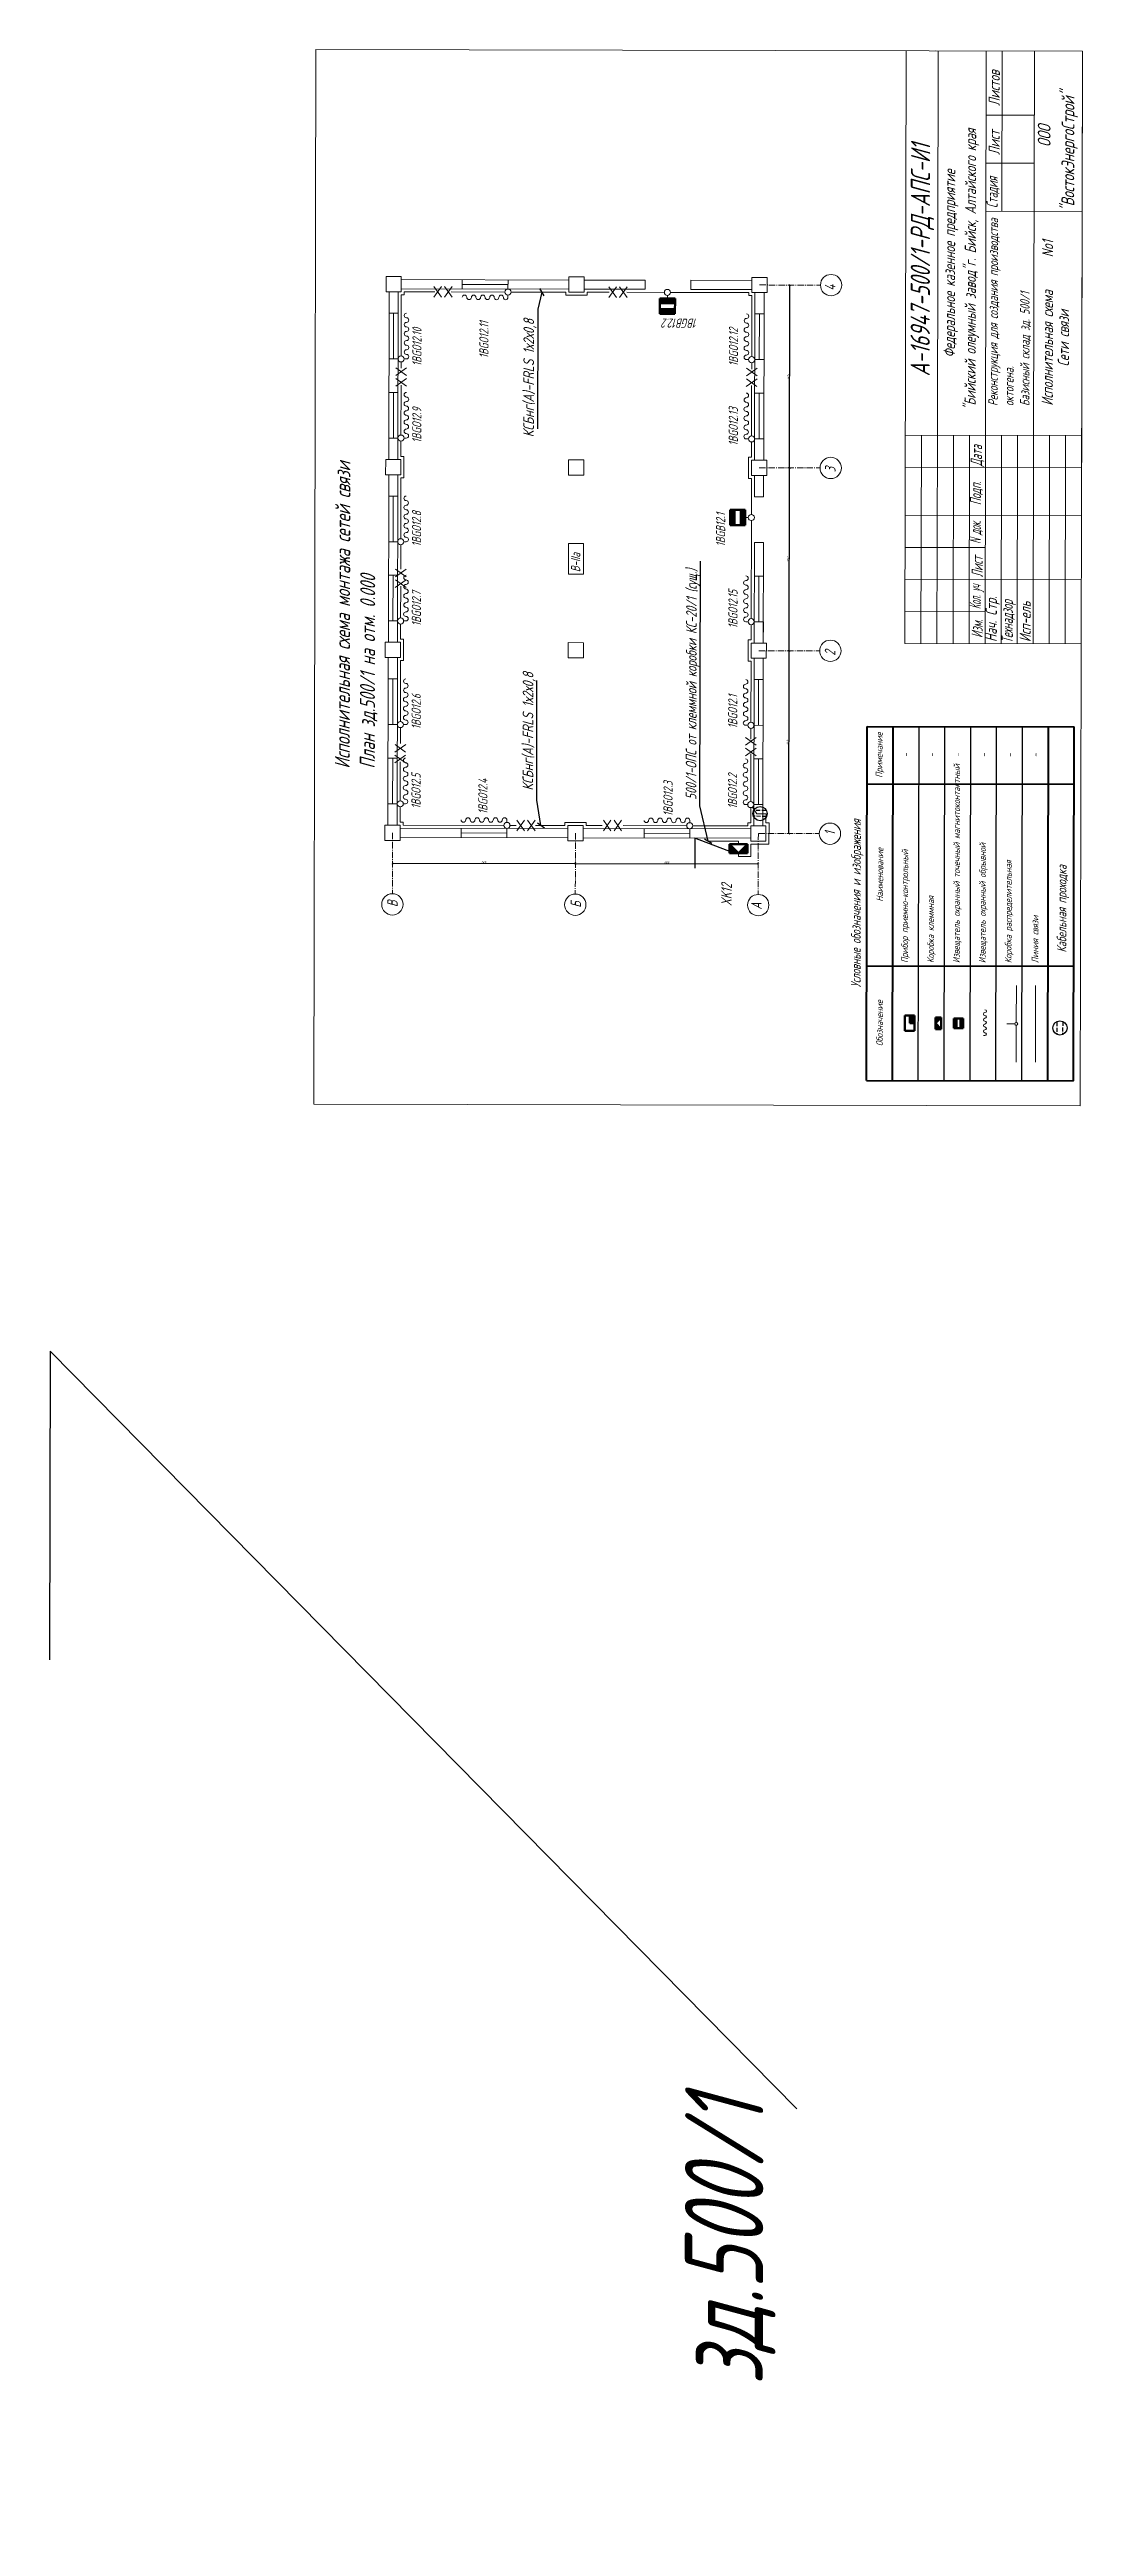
# Model space of a CAD drawing. Header units: millimetres. Extents: x 11147 to 17246, y -744 to 6547.
# Drawn here: x 15926 to 17231, y -708 to 2423 of the extents above; entities that cross this region are included whole.
import ezdxf
from ezdxf import colors
from ezdxf.entities.mleader import LeaderData, LeaderLine
from ezdxf.math import Vec2, Vec3

# ---------------------------------------------------------------- set-up
doc = ezdxf.new("R2010")
doc.units = ezdxf.units.MM
doc.linetypes.add('gost5', pattern=[7, 5, -2, 0])
doc.linetypes.add('gost6', pattern=[12, 8, -1.5, 1, -1.5])
doc.layers.get('Defpoints').update_dxf_attribs({"color": 33})
for name, color, linetype, lineweight in [('Датчики (Вновь)', 2, 'Continuous', 50), ('ИИ_ОФОРМЛЕНИЕ_025', 7, 'Continuous', 25), ('КаБель силовой (Вновь)', 1, 'Continuous', 60), ('Линия выноска', 137, 'Continuous', 20), ('Линия связи (Вновь)', 3, 'Continuous', 60), ('Осевая', 4, 'gost6', 25), ('ППК и др. приБоры', 171, 'Continuous', 50), ('Размерная', 4, 'Continuous', 25), ('Рамка толстая', 7, 'Continuous', 60), ('Рамка тонкая', 5, 'Continuous', 25), ('Связь', 84, 'Continuous', 50), ('Строительный', 251, 'Continuous', 13), ('ТаБлица', 253, 'Continuous', 25), ('текст', 7, 'Continuous', 25), ('Щиты пульты (Вновь)', 5, 'Continuous', 50), ('Эл. аппараты (Вновь)', 93, 'Continuous', 50)]:
    doc.layers.add(name, color=color, linetype=linetype, lineweight=lineweight)
doc.styles.add('Simplex', font='simplex.shx', dxfattribs={"width": 0.7, "oblique": 15})
doc.styles.get("Standard").update_dxf_attribs({"font": 'arial.ttf'})
doc.dimstyles.new('ISO-25', dxfattribs={"dimtxt": 2.5, "dimasz": 2.5, "dimexe": 1.25, "dimexo": 0.625, "dimtad": 1, "dimtxsty": 'Standard', "dimcen": 2.5, "dimadec": 0, "dimazin": 0, "dimtfac": 1, "dimtmove": 0, "dimatfit": 3, "dimfxl": 1, "dimarcsym": 0})

msp = doc.modelspace()

# ---------------------------------------------------------------- texts
at = {"color": 18, "lineweight": 20, "true_color": 0x000000, "style": 'Simplex', "oblique": 15}
for s, height, width, p in [('Листов', 14.175, 0.7, (17126.57059, 2351.73509)), ('"ВостокЭнергоСтрой"', 16.2, 0.7, (17220.64835, 2218.25339)), ('"Бийский олеумный завод"г. Бийск, Алтайского края', 14.175, 0.7, (17096.07041, 1967.28572)), ('Лист', 14.175, 0.7, (17126.44187, 2289.88749)), ('ООО', 16.2, 0.7, (17190.73264, 2299.96957)), ('А-16947-500/1-РД-АПС-И1', 24.3, 0.7, (17038.06103, 2010.03149)), ('Федеральное казенное предприятие', 14.175, 0.7, (17069.88381, 2033.81142)), ('Стадия', 14.175, 0.6, (17123.93975, 2222.80058)), ('No1', 14.175, 0.7, (17194.04134, 2160.57537)), ('Исполнительная схема ', 14.175, 0.7, (17193.65094, 1972.99327)), ('Сети связи', 14.175, 0.7, (17213.96238, 2022.5712)), ('Дата', 14.175, 0.6, (17104.02293, 1896.41522)), ('Подп.', 14.175, 0.6, (17102.90803, 1847.21383)), ('док.', 14.175, 0.5, (17102.82952, 1809.48781)), ('N', 14.175, 0.5, (17102.80605, 1798.21378)), ('Лист', 14.175, 0.6, (17105.08073, 1756.01141)), ('Кол. уч', 14.175, 0.4, (17102.63432, 1715.69598)), ('Нач. Стр.', 14.175, 0.7, (17122.79812, 1674.25999)), ('Технадзор', 14.175, 0.6, (17143.04527, 1672.86785)), ('Исп-ель', 14.175, 0.7, (17165.66053, 1674.17078)), ('Изм.', 14.175, 0.6, (17104.92115, 1679.33677))]:
    msp.add_text(s, height=height, rotation=89.88075628, dxfattribs=dict(at, width=width)).set_placement(p)
at = {"layer": 'ИИ_ОФОРМЛЕНИЕ_025', "lineweight": 20, "insert": (17111.99203, 1972.5649), "char_height": 12, "attachment_point": 1, "rotation": 89.88075628}
msp.add_mtext_dynamic_manual_height_columns('{\\Fsimplex|c204;\\Q15;\\W0.7;\\C256;\\c0;Реконструкция для создания производства октогена. \\PБазисный склад зд. 500/1}', width=276.2589272, gutter_width=12.5, heights=[0], dxfattribs=at)
at = {"layer": 'ТаБлица', "color": 2, "lineweight": 20, "char_height": 12.1, "width": 447.4224887, "attachment_point": 5, "rotation": 89.88075628, "style": 'Simplex'}
for s, insert in [('{\\C256;\\c0;Условные обозначения и изображения}', (16946.47275, 1343.96106)), ('{\\C256;\\c0;Кабельная проходка}', (17206.38579, 1337.03858))]:
    msp.add_mtext(s, dxfattribs=dict(at, insert=insert))
at = {"layer": 'текст', "lineweight": 20, "attachment_point": 1, "style": 'Simplex'}
for s, width, insert, char_height, rotation in [('\\pi-0.40314;4', 6.0958109, (16905.56876, 2118.85696), 13.481545, 89.88075628), ('\\pi-27.642;1BGO12.10', 5, (16384.32634, 2050.66656), 11.55561, 89.88075628), ('\\pi-26.396;1BGO12.11', 5, (16468.93803, 2059.28916), 11.55561, 89.88075628), ('\\pi-24.368;1BGB12.2', 5, (16720.17061, 2071.50009), 11.55561, 179.88075628), ('\\pi-27.642;1BGO12.12', 5, (16784.29121, 2050.55261), 11.55561, 89.88075628), ('\\pi-27.937;1BGO12.13', 5, (16784.08278, 1950.4042), 11.55561, 89.88075628), ('\\pi-24.442;1BGO12.9', 5, (16384.11792, 1950.51816), 11.55561, 89.88075628), ('\\pi-1.3352;3', 6.0958109, (16905.53077, 1889.9388), 13.481545, 89.88075628), ('\\pi-24.635;1BGO12.8', 5, (16383.84536, 1819.55486), 11.55561, 89.88075628), ('\\pi-23.122;1BGB12.1', 5, (16768.01319, 1818.05064), 11.55561, 89.88075628), ('\\pi-10.477;B-IIa', 10, (16584.80499, 1773.12882), 11.55561, 89.88075628), ('\\pi-25.048;1BGO12.7', 5, (16383.63693, 1719.40646), 11.55561, 89.88075628), ('\\pi-27.745;1BGO12.15', 5, (16783.6018, 1719.2925), 11.55561, 89.88075628), ('\\pi-1.3352;2', 6.0958109, (16905.36838, 1658.33849), 13.481545, 89.88075628), ('\\pi-24.442;1BGO12.6', 5, (16383.36437, 1588.44316), 11.55561, 89.88075628), ('\\pi-23.315;1BGO12.1', 5, (16783.32923, 1588.32921), 11.55561, 89.88075628), ('\\pi-24.663;1BGO12.5', 5, (16383.15594, 1488.29476), 11.55561, 89.88075628), ('\\pi-24.561;1BGO12.2', 5, (16783.12081, 1488.1808), 11.55561, 89.88075628), ('\\pi-24.278;1BGO12.4', 5, (16467.64406, 1481.07174), 11.55561, 89.88075628), ('\\pi-24.856;1BGO12.3', 5, (16701.56766, 1478.99885), 11.55561, 89.88075628), ('\\pi1.2417;1', 6.0958109, (16905.16891, 1428.62092), 13.481545, 89.88075628), ('\\pi-1.4979;В', 6.0958109, (16352.52001, 1340.81591), 13.3, 89.88075628), ('\\pi-1.1723;Б', 6.0958109, (16584.21978, 1339.59258), 13.3, 89.88075628), ('\\pi-0.72043;А', 6.0958109, (16812.28869, 1336.83801), 13.3, 89.88075628)]:
    msp.add_mtext_dynamic_manual_height_columns(s, width=width, gutter_width=12.5, heights=[0], dxfattribs=dict(at, insert=insert, char_height=char_height, rotation=rotation))
at = {"layer": 'текст', "lineweight": 20, "ltscale": 100, "insert": (16286.23737, 1514.3412), "char_height": 19, "width": 935.104, "attachment_point": 1, "rotation": 89.88075628, "style": 'Simplex'}
msp.add_mtext('Исполнительная схема монтажа сетей связи\\PПлан зд.500/1 на отм. 0.000', dxfattribs=at)

# ---------------------------------------------------------------- blocks, each defined once
blk = doc.blocks.new('_None')
blk = doc.blocks.new('_ArchTick')
at = {"color": 0, "linetype": 'ByBlock', "const_width": 0.15}
blk.add_lwpolyline([(-0.5, -0.5), (0.5, 0.5)], dxfattribs=at)
blk = doc.blocks.new('*D138')
at = {"layer": 'Defpoints', "color": 0, "lineweight": 80, "transparency": 16777216}
for p in [(16860.5, 1663.2), (16860.5, 1663.2), (16860, 1432.1)]:
    blk.add_point(p, dxfattribs=at)
at = {"layer": 'Размерная', "color": 0, "lineweight": -2, "transparency": 16777216}
for p, q in [((16859.9, 1663.2), (16859.2, 1663.3)), ((16860, 1432.1), (16860.5, 1663.2)), ((16860.6, 1432.1), (16861.2, 1432.1))]:
    blk.add_line(p, q, dxfattribs=at)
at = {"layer": 'Размерная', "color": 0, "lineweight": -2, "transparency": 16777216, "xscale": 2.5, "yscale": 2.5, "zscale": 2.5}
for p, rotation in [((16860.5, 1663.2), 89.88075628171742), ((16860, 1432.1), 269.8807562817174)]:
    blk.add_blockref('_ArchTick', p, dxfattribs=dict(at, rotation=rotation))
at = {"layer": 'Размерная', "color": 0, "lineweight": 20, "transparency": 16777216, "insert": (16858.4, 1547.7), "char_height": 2.5, "attachment_point": 5, "rotation": 89.8808, "style": 'Simplex'}
blk.add_mtext('6000', dxfattribs=at)
blk = doc.blocks.new('*D134')
at = {"layer": 'Defpoints', "color": 0, "lineweight": 80, "transparency": 16777216}
for p in [(16861, 1894.4), (16861, 1894.4), (16860.5, 1663.2)]:
    blk.add_point(p, dxfattribs=at)
at = {"layer": 'Размерная', "color": 0, "lineweight": -2, "transparency": 16777216}
for p, q in [((16860.3, 1894.4), (16859.7, 1894.4)), ((16860.5, 1663.2), (16861, 1894.4)), ((16861.1, 1663.2), (16861.7, 1663.2))]:
    blk.add_line(p, q, dxfattribs=at)
at = {"layer": 'Размерная', "color": 0, "lineweight": -2, "transparency": 16777216, "xscale": 2.5, "yscale": 2.5, "zscale": 2.5}
for p, rotation in [((16861, 1894.4), 89.88075628171742), ((16860.5, 1663.2), 269.8807562817174)]:
    blk.add_blockref('_ArchTick', p, dxfattribs=dict(at, rotation=rotation))
at = {"layer": 'Размерная', "color": 0, "lineweight": 20, "transparency": 16777216, "insert": (16858.8, 1778.8), "char_height": 2.5, "attachment_point": 5, "rotation": 89.8808, "style": 'Simplex'}
blk.add_mtext('6000', dxfattribs=at)
blk = doc.blocks.new('*D135')
at = {"layer": 'Defpoints', "color": 0, "lineweight": 80, "transparency": 16777216}
for p in [(16861.4, 2125.5), (16861.4, 2125.5), (16861, 1894.4)]:
    blk.add_point(p, dxfattribs=at)
at = {"layer": 'Размерная', "color": 0, "lineweight": -2, "transparency": 16777216}
for p, q in [((16860.8, 2125.5), (16860.2, 2125.5)), ((16861, 1894.4), (16861.4, 2125.5)), ((16861.6, 1894.4), (16862.2, 1894.4))]:
    blk.add_line(p, q, dxfattribs=at)
at = {"layer": 'Размерная', "color": 0, "lineweight": -2, "transparency": 16777216, "xscale": 2.5, "yscale": 2.5, "zscale": 2.5}
for p, rotation in [((16861.4, 2125.5), 89.88075628171742), ((16861, 1894.4), 269.8807562817174)]:
    blk.add_blockref('_ArchTick', p, dxfattribs=dict(at, rotation=rotation))
at = {"layer": 'Размерная', "color": 0, "lineweight": 20, "transparency": 16777216, "insert": (16859.3, 2009.9), "char_height": 2.5, "attachment_point": 5, "rotation": 89.8808, "style": 'Simplex'}
blk.add_mtext('6000', dxfattribs=at)
blk = doc.blocks.new('*D136')
at = {"layer": 'Defpoints', "color": 0, "lineweight": 80, "transparency": 16777216}
for p in [(16590.3, 1394.2), (16821.4, 1393.7), (16821.4, 1393.7)]:
    blk.add_point(p, dxfattribs=at)
at = {"layer": 'Размерная', "color": 0, "lineweight": -2, "transparency": 16777216}
for p, q in [((16590.3, 1394.2), (16821.4, 1393.7)), ((16590.3, 1393.6), (16590.3, 1392.9)), ((16821.4, 1394.3), (16821.4, 1394.9))]:
    blk.add_line(p, q, dxfattribs=at)
at = {"layer": 'Размерная', "color": 0, "lineweight": -2, "transparency": 16777216, "xscale": 2.5, "yscale": 2.5, "zscale": 2.5}
for p, rotation in [((16590.3, 1394.2), 179.8807562817177), ((16821.4, 1393.7), 359.8807562817177)]:
    blk.add_blockref('_ArchTick', p, dxfattribs=dict(at, rotation=rotation))
at = {"layer": 'Размерная', "color": 0, "lineweight": 20, "transparency": 16777216, "insert": (16705.8, 1395.8), "char_height": 2.5, "attachment_point": 5, "rotation": 359.8808, "style": 'Simplex'}
blk.add_mtext('6000', dxfattribs=at)
blk = doc.blocks.new('*D137')
at = {"layer": 'Defpoints', "color": 0, "lineweight": 80, "transparency": 16777216}
for p in [(16359.2, 1394.7), (16590.3, 1394.2), (16590.3, 1394.2)]:
    blk.add_point(p, dxfattribs=at)
at = {"layer": 'Размерная', "color": 0, "lineweight": -2, "transparency": 16777216}
for p, q in [((16359.2, 1394.7), (16590.3, 1394.2)), ((16359.2, 1394), (16359.2, 1393.4)), ((16590.3, 1394.8), (16590.3, 1395.4))]:
    blk.add_line(p, q, dxfattribs=at)
at = {"layer": 'Размерная', "color": 0, "lineweight": -2, "transparency": 16777216, "xscale": 2.5, "yscale": 2.5, "zscale": 2.5}
for p, rotation in [((16359.2, 1394.7), 179.8807562817177), ((16590.3, 1394.2), 359.8807562817177)]:
    blk.add_blockref('_ArchTick', p, dxfattribs=dict(at, rotation=rotation))
at = {"layer": 'Размерная', "color": 0, "lineweight": 20, "transparency": 16777216, "insert": (16474.7, 1396.3), "char_height": 2.5, "attachment_point": 5, "rotation": 359.8808, "style": 'Simplex'}
blk.add_mtext('6000', dxfattribs=at)
blk = doc.blocks.new('A$C42F14C84')
at = {"layer": 'Датчики (Вновь)', "true_color": 0x000000}
h = blk.add_hatch(color=18, dxfattribs=at)
h.paths.add_polyline_path([(5, 3.5), (5, 5), (0, 5), (0, 3.5)])
h.paths.add_polyline_path([(0, 1.5), (0, 0), (5, 0), (5, 1.5)])
at = {"layer": 'Датчики (Вновь)', "color": 18, "true_color": 0x000000}
for p, q in [((0, 5), (0, 0)), ((5, 5), (0, 5)), ((0, 3.5), (5, 3.5)), ((0, 1.5), (5, 1.5)), ((0, 0), (5, 0)), ((5, 0), (5, 5))]:
    blk.add_line(p, q, dxfattribs=at)
blk = doc.blocks.new('_Oblique')
at = {"color": 0, "linetype": 'ByBlock', "lineweight": -2}
blk.add_line((-0.5, -0.5), (0.5, 0.5), dxfattribs=at)
blk = doc.blocks.new('A$C4BB167BF')
at = {"layer": 'Щиты пульты (Вновь)', "true_color": 0xc7c8ca}
h = blk.add_hatch(color=9, dxfattribs=at)
h.paths.add_polyline_path([(0, 3), (0, 0), (3, 3)])
h.paths.add_polyline_path([(6, 3), (3, 3), (6, 0)])
at = {"layer": 'Щиты пульты (Вновь)', "color": 252, "true_color": 0x939598}
for p, q in [((0, 3), (0, 0)), ((6, 3), (0, 3)), ((0, 0), (3, 3)), ((3, 3), (6, 0)), ((6, 0), (6, 3)), ((0, 0), (6, 0))]:
    blk.add_line(p, q, dxfattribs=at)
blk = doc.blocks.new('A$C48594EF7')
at = {"layer": 'Щиты пульты (Вновь)'}
h = blk.add_hatch(color=256, dxfattribs=at)
h.paths.add_polyline_path([(0, 3), (0, 0), (3, 3)])
h.paths.add_polyline_path([(6, 3), (3, 3), (6, 0)])
for p, q in [((0, 3), (0, 0)), ((6, 3), (0, 3)), ((0, 0), (3, 3)), ((3, 3), (6, 0)), ((6, 0), (6, 3)), ((0, 0), (6, 0))]:
    blk.add_line(p, q, dxfattribs=at)
blk = doc.blocks.new('*T158')
at = {"layer": 'ТаБлица', "color": 0, "linetype": 'ByBlock', "lineweight": 40, "transparency": 16777216}
for p, q in [((0, 0), (0.9, 447.7)), ((0.9, 447.7), (262.6, 447.2)), ((32.7, -0.1), (33.6, 447.6)), ((229, -0.5), (229.9, 447.2)), ((261.7, -0.5), (262.6, 447.2)), ((0.8, 375.1), (262.5, 374.6)), ((0.3, 145.2), (262, 144.7)), ((0, 0), (261.7, -0.5))]:
    blk.add_line(p, q, dxfattribs=at)
at = {"layer": 'ТаБлица', "color": 5, "linetype": 'ByBlock', "lineweight": 25, "transparency": 16777216}
for p, q in [((65.4, -0.1), (66.4, 447.6)), ((98.1, -0.2), (99.1, 447.5)), ((130.9, -0.3), (131.8, 447.4)), ((163.6, -0.3), (164.5, 447.4)), ((196.3, -0.4), (197.2, 447.3))]:
    blk.add_line(p, q, dxfattribs=at)
at = {"layer": 'ТаБлица', "color": 2, "lineweight": 20, "transparency": 16777216, "char_height": 8.47, "rotation": 89.8808, "style": 'Simplex'}
for s, insert, width, attachment_point in [('{\\C256;\\c0;Примечание}', (17.2, 411.4), 72.6, 5), ('-', (49.9, 411.3), 65.34, 5), ('-', (82.6, 411.2), 65.34, 5), ('-', (115.4, 411.2), 65.34, 5), ('-', (148.1, 411.1), 65.34, 5), ('-', (180.8, 411), 65.34, 5), ('-', (213.5, 411), 65.34, 5), ('{\\C256;\\c0;Извещатель охранный точечный магнитоконтактный }', (114.8, 148.6), 222.64, 4), ('{\\C256;\\c0;Наименование}', (16.9, 260.1), 229.9, 5), ('{\\C256;\\c0;Прибор приемно-контрольный}', (49.4, 148.7), 222.64, 4), ('{\\C256;\\c0;Извещатель охранный обрывной}', (147.5, 148.5), 222.64, 4), ('{\\C256;\\c0;Коробка распределительная}', (180.2, 148.5), 222.64, 4), ('{\\C256;\\c0;Коробка клеммная}', (82.1, 148.7), 222.64, 4), ('{\\C256;\\c0;Линия связи}', (213, 148.4), 222.64, 4), ('{\\C256;\\c0;Обозначение}', (16.5, 72.6), 145.2, 5)]:
    blk.add_mtext(s, dxfattribs=dict(at, insert=insert, width=width, attachment_point=attachment_point))
blk = doc.blocks.new('A$C3F1D3E92')
at = {"layer": 'Датчики (Вновь)', "true_color": 0x000000}
h = blk.add_hatch(color=18, dxfattribs=at)
h.paths.add_polyline_path([(5, 3.5), (5, 5), (0, 5), (0, 3.5)])
h.paths.add_polyline_path([(0, 1.5), (0, 0), (5, 0), (5, 1.5)])
at = {"layer": 'Датчики (Вновь)', "color": 18, "true_color": 0x000000}
for p, q in [((0, 5), (0, 0)), ((5, 5), (0, 5)), ((0, 3.5), (5, 3.5)), ((0, 1.5), (5, 1.5)), ((0, 0), (5, 0)), ((5, 0), (5, 5))]:
    blk.add_line(p, q, dxfattribs=at)
blk = doc.blocks.new('A$C3B4B2642')
at = {"layer": 'ППК и др. приБоры'}
blk.add_hatch(color=256, dxfattribs=at).paths.add_polyline_path([(4, 2.5), (4, 0), (8, 0), (8, 2.5)])
for p, q in [((0, 5), (0, 0)), ((8, 5), (0, 5)), ((4, 0), (4, 2.5)), ((4, 2.5), (8, 2.5)), ((8, 0), (8, 5)), ((0, 0), (8, 0))]:
    blk.add_line(p, q, dxfattribs=at)

# ---------------------------------------------------------------- dimensions: what is measured, and where the dimension line sits
at = {"layer": 'Размерная', "lineweight": 20}
for base, p1, p2, angle, picture, middle in [((16861.43701, 2125.47132), (16860.95602, 1894.35962), (16861.43701, 2125.47132), 89.88075628, '*D135', (16859.32152, 2009.91937)), ((16590.28356, 1394.17876), (16359.17186, 1394.65975), (16590.28356, 1394.17876), 179.88075628, '*D137', (16474.73161, 1396.29425)), ((16821.39526, 1393.69777), (16590.28356, 1394.17876), (16821.39526, 1393.69777), 179.88075628, '*D136', (16705.84331, 1395.81326))]:
    dim = msp.add_linear_dim(base=base, p1=p1, p2=p2, angle=angle, text='6000', dimstyle='ISO-25', override={"dimlfac": 100, "dimtxsty": 'Simplex', "dimblk1": 'ArchTick', "dimblk2": 'ArchTick', "dimsah": 1}, dxfattribs=at)
    dim.commit()
    dim.dimension.update_dxf_attribs({"geometry": picture, "text_midpoint": middle})
for base, p1, p2, picture, middle in [((16860.95602, 1894.35962), (16860.47503, 1663.24792), (16860.95602, 1894.35962), '*D134', (16860.71553, 1778.80377)), ((16860.47503, 1663.24792), (16859.99404, 1432.13622), (16860.47503, 1663.24792), '*D138', (16860.23454, 1547.69207))]:
    dim = msp.add_linear_dim(base=base, p1=p1, p2=p2, angle=89.88075628, text='6000', dimstyle='ISO-25', override={"dimlfac": 100, "dimtxsty": 'Simplex', "dimblk1": 'ArchTick', "dimblk2": 'ArchTick', "dimsah": 1}, dxfattribs=at)
    dim.commit()
    dim.dimension.update_dxf_attribs({"geometry": picture, "text_midpoint": middle, "dimtype": 160})

# ---------------------------------------------------------------- linework, layer by layer
at = {"color": 18, "lineweight": 20, "true_color": 0x000000}
for p, q in [((17006.69388, 1672.34162), (17008.25321, 2421.59)), ((17045.37813, 2421.51273), (17231.00273, 2421.12641)), ((17047.74167, 1935.50676), (17048.75313, 2421.50571)), ((17107.94366, 1672.1309), (17109.503, 2421.37928)), ((17129.33151, 2218.83757), (17129.75295, 2421.33713)), ((17169.2414, 1935.2539), (17170.25286, 2421.25284)), ((17229.70329, 1796.75276), (17231.00273, 2421.12641)), ((17109.33442, 2340.37945), (17170.08429, 2340.25302)), ((17109.20799, 2279.62958), (17169.95785, 2279.50315)), ((17109.08155, 2218.87972), (17230.58129, 2218.62685)), ((17007.24175, 1935.59105), (17229.99127, 1935.12746)), ((17026.94384, 1672.29948), (17027.49171, 1935.54891)), ((17047.19379, 1672.25733), (17047.74167, 1935.50676)), ((17067.44375, 1672.21519), (17067.99162, 1935.46462)), ((17087.6937, 1672.17304), (17088.24158, 1935.42247)), ((17128.19362, 1672.08876), (17128.74149, 1935.33819)), ((17148.44357, 1672.04661), (17148.99145, 1935.29604)), ((17168.69353, 1672.00447), (17169.2414, 1935.2539)), ((17188.94349, 1671.96232), (17189.49136, 1935.21175)), ((17209.19344, 1671.92018), (17209.74132, 1935.16961)), ((17007.15747, 1895.09114), (17229.90698, 1894.62755)), ((17007.03103, 1834.34127), (17229.78055, 1833.87768)), ((17006.94675, 1793.84136), (17108.19653, 1793.63064)), ((17006.86246, 1753.34145), (17229.61197, 1752.87786)), ((17006.77817, 1712.84153), (17108.02795, 1712.63081)), ((17006.69388, 1672.34162), (17229.4434, 1671.87803))]:
    msp.add_line(p, q, dxfattribs=at)
at = {"color": 1, "linetype": 'gost5', "lineweight": 30}
for p, q in [((16831.25848, 1453.84391), (16815.81122, 1454.00051)), ((16830.90058, 1461.43609), (16816.69854, 1461.34119)), ((17198.47869, 1193.74284), (17198.57358, 1179.5408)), ((17206.07087, 1194.10074), (17205.91426, 1178.65348))]:
    msp.add_line(p, q, dxfattribs=at)
at = {"color": 5, "lineweight": 30}
for centre in [(16823.66659, 1457.34431), (17202.57047, 1186.50885)]:
    msp.add_circle(centre, 8.97299, dxfattribs=at)
at = {"layer": 'КаБель силовой (Вновь)', "lineweight": 20}
for p, q in [((16505.10574, 2109.84243), (16505.11175, 2112.73133)), ((16376.869, 2032.10878), (16373.98011, 2032.1148)), ((16806.35158, 2031.21495), (16809.24047, 2031.20893)), ((16376.66057, 1931.96038), (16373.77168, 1931.96639)), ((16806.14315, 1931.06654), (16809.03205, 1931.06053)), ((16376.38801, 1800.99708), (16373.49912, 1801.0031)), ((16376.17959, 1700.84868), (16373.29069, 1700.85469)), ((16805.66216, 1699.95484), (16808.55106, 1699.94883)), ((16375.90702, 1569.88538), (16373.01813, 1569.8914)), ((16805.3896, 1568.99155), (16808.2785, 1568.98553)), ((16375.6986, 1469.73698), (16372.8097, 1469.74299)), ((16503.73091, 1449.24816), (16503.7249, 1446.35926)), ((16734.84261, 1448.76717), (16734.8366, 1445.87827)), ((16805.18117, 1468.84314), (16808.07007, 1468.83713)), ((17107.79136, 1176.87366), (17105.97636, 1176.87744))]:
    msp.add_line(p, q, dxfattribs=at)
for centre, radius, start, end in [((16450.21671, 2109.95667), 2.8889, 359.88075628, 179.88075628), ((16455.9945, 2109.94464), 2.8889, 179.88075628, 359.88075628), ((16461.77229, 2109.93262), 2.8889, 359.88075628, 179.88075628), ((16467.55009, 2109.92059), 2.8889, 179.88075628, 359.88075628), ((16473.32788, 2109.90857), 2.8889, 359.88075628, 179.88075628), ((16479.10567, 2109.89655), 2.8889, 179.88075628, 359.88075628), ((16484.88346, 2109.88452), 2.8889, 359.88075628, 179.88075628), ((16490.66126, 2109.8725), 2.8889, 179.88075628, 359.88075628), ((16496.43905, 2109.86047), 2.8889, 359.88075628, 179.88075628), ((16502.21684, 2109.84845), 2.8889, 179.88075628, 359.88075628), ((16376.93514, 2063.88664), 2.8889, 89.88075628, 269.88075628), ((16376.95919, 2075.44223), 2.8889, 89.88075628, 269.88075628), ((16376.98324, 2086.99781), 2.8889, 89.88075628, 269.88075628), ((16376.94716, 2069.66444), 2.8889, 269.88075628, 89.88075628), ((16376.97121, 2081.22002), 2.8889, 269.88075628, 89.88075628), ((16806.42974, 2068.7706), 2.8889, 89.88075628, 269.88075628), ((16806.45379, 2080.32618), 2.8889, 89.88075628, 269.88075628), ((16806.44176, 2074.54839), 2.8889, 269.88075628, 89.88075628), ((16806.46581, 2086.10397), 2.8889, 269.88075628, 89.88075628), ((16376.88704, 2040.77547), 2.8889, 89.88075628, 269.88075628), ((16376.91109, 2052.33106), 2.8889, 89.88075628, 269.88075628), ((16376.87502, 2034.99768), 2.8889, 269.88075628, 89.88075628), ((16376.89906, 2046.55327), 2.8889, 269.88075628, 89.88075628), ((16376.92311, 2058.10885), 2.8889, 269.88075628, 89.88075628), ((16806.35759, 2034.10384), 2.8889, 89.88075628, 269.88075628), ((16806.38164, 2045.65943), 2.8889, 89.88075628, 269.88075628), ((16806.40569, 2057.21501), 2.8889, 89.88075628, 269.88075628), ((16806.36962, 2039.88163), 2.8889, 269.88075628, 89.88075628), ((16806.39366, 2051.43722), 2.8889, 269.88075628, 89.88075628), ((16806.41771, 2062.9928), 2.8889, 269.88075628, 89.88075628), ((16376.75076, 1975.29382), 2.8889, 89.88075628, 269.88075628), ((16376.77481, 1986.84941), 2.8889, 89.88075628, 269.88075628), ((16376.73874, 1969.51603), 2.8889, 269.88075628, 89.88075628), ((16376.76278, 1981.07162), 2.8889, 269.88075628, 89.88075628), ((16806.24536, 1980.17778), 2.8889, 89.88075628, 269.88075628), ((16806.23333, 1974.39999), 2.8889, 269.88075628, 89.88075628), ((16806.25738, 1985.95557), 2.8889, 269.88075628, 89.88075628), ((16376.67861, 1940.62707), 2.8889, 89.88075628, 269.88075628), ((16376.70266, 1952.18265), 2.8889, 89.88075628, 269.88075628), ((16376.72671, 1963.73824), 2.8889, 89.88075628, 269.88075628), ((16376.69064, 1946.40486), 2.8889, 269.88075628, 89.88075628), ((16376.71469, 1957.96045), 2.8889, 269.88075628, 89.88075628), ((16806.17321, 1945.51102), 2.8889, 89.88075628, 269.88075628), ((16806.19726, 1957.06661), 2.8889, 89.88075628, 269.88075628), ((16806.22131, 1968.62219), 2.8889, 89.88075628, 269.88075628), ((16806.16119, 1939.73323), 2.8889, 269.88075628, 89.88075628), ((16806.18524, 1951.28882), 2.8889, 269.88075628, 89.88075628), ((16806.20929, 1962.8444), 2.8889, 269.88075628, 89.88075628), ((16376.66659, 1934.84928), 2.8889, 269.88075628, 89.88075628), ((16806.14916, 1933.95544), 2.8889, 89.88075628, 269.88075628), ((16376.4782, 1844.33053), 2.8889, 89.88075628, 269.88075628), ((16376.50225, 1855.88611), 2.8889, 89.88075628, 269.88075628), ((16376.49022, 1850.10832), 2.8889, 269.88075628, 89.88075628), ((16376.4301, 1821.21936), 2.8889, 89.88075628, 269.88075628), ((16376.45415, 1832.77494), 2.8889, 89.88075628, 269.88075628), ((16376.41808, 1815.44157), 2.8889, 269.88075628, 89.88075628), ((16376.44213, 1826.99715), 2.8889, 269.88075628, 89.88075628), ((16376.46617, 1838.55274), 2.8889, 269.88075628, 89.88075628), ((16376.40605, 1809.66377), 2.8889, 89.88075628, 269.88075628), ((16376.39403, 1803.88598), 2.8889, 269.88075628, 89.88075628), ((16376.29382, 1755.73771), 2.8889, 89.88075628, 269.88075628), ((16805.77639, 1754.84387), 2.8889, 269.88075628, 89.88075628), ((16376.22167, 1721.07095), 2.8889, 89.88075628, 269.88075628), ((16376.24572, 1732.62654), 2.8889, 89.88075628, 269.88075628), ((16376.26977, 1744.18212), 2.8889, 89.88075628, 269.88075628), ((16376.2337, 1726.84875), 2.8889, 269.88075628, 89.88075628), ((16376.25775, 1738.40433), 2.8889, 269.88075628, 89.88075628), ((16376.2818, 1749.95992), 2.8889, 269.88075628, 89.88075628), ((16805.71627, 1725.95491), 2.8889, 89.88075628, 269.88075628), ((16805.74032, 1737.51049), 2.8889, 89.88075628, 269.88075628), ((16805.76437, 1749.06608), 2.8889, 89.88075628, 269.88075628), ((16805.70425, 1720.17712), 2.8889, 269.88075628, 89.88075628), ((16805.7283, 1731.7327), 2.8889, 269.88075628, 89.88075628), ((16805.75235, 1743.28829), 2.8889, 269.88075628, 89.88075628), ((16376.19762, 1709.51537), 2.8889, 89.88075628, 269.88075628), ((16376.1856, 1703.73758), 2.8889, 269.88075628, 89.88075628), ((16376.20965, 1715.29316), 2.8889, 269.88075628, 89.88075628), ((16805.66817, 1702.84374), 2.8889, 89.88075628, 269.88075628), ((16805.69222, 1714.39932), 2.8889, 89.88075628, 269.88075628), ((16805.6802, 1708.62153), 2.8889, 269.88075628, 89.88075628), ((16375.97316, 1601.66324), 2.8889, 89.88075628, 269.88075628), ((16375.99721, 1613.21883), 2.8889, 89.88075628, 269.88075628), ((16376.02126, 1624.77441), 2.8889, 89.88075628, 269.88075628), ((16375.96114, 1595.88545), 2.8889, 269.88075628, 89.88075628), ((16375.98519, 1607.44104), 2.8889, 269.88075628, 89.88075628), ((16376.00923, 1618.99662), 2.8889, 269.88075628, 89.88075628), ((16805.44371, 1594.99161), 2.8889, 89.88075628, 269.88075628), ((16805.46776, 1606.5472), 2.8889, 89.88075628, 269.88075628), ((16805.49181, 1618.10278), 2.8889, 89.88075628, 269.88075628), ((16805.45574, 1600.76941), 2.8889, 269.88075628, 89.88075628), ((16805.47978, 1612.32499), 2.8889, 269.88075628, 89.88075628), ((16805.50383, 1623.88058), 2.8889, 269.88075628, 89.88075628), ((16375.92506, 1578.55207), 2.8889, 89.88075628, 269.88075628), ((16375.94911, 1590.10766), 2.8889, 89.88075628, 269.88075628), ((16375.91304, 1572.77428), 2.8889, 269.88075628, 89.88075628), ((16375.93709, 1584.32987), 2.8889, 269.88075628, 89.88075628), ((16805.39561, 1571.88044), 2.8889, 89.88075628, 269.88075628), ((16805.41966, 1583.43603), 2.8889, 89.88075628, 269.88075628), ((16805.40764, 1577.65824), 2.8889, 269.88075628, 89.88075628), ((16805.43169, 1589.21382), 2.8889, 269.88075628, 89.88075628), ((16375.76473, 1501.51484), 2.8889, 89.88075628, 269.88075628), ((16375.78878, 1513.07043), 2.8889, 89.88075628, 269.88075628), ((16375.81283, 1524.62601), 2.8889, 89.88075628, 269.88075628), ((16375.77676, 1507.29263), 2.8889, 269.88075628, 89.88075628), ((16375.80081, 1518.84822), 2.8889, 269.88075628, 89.88075628), ((16805.25933, 1506.39879), 2.8889, 89.88075628, 269.88075628), ((16805.28338, 1517.95438), 2.8889, 89.88075628, 269.88075628), ((16805.24731, 1500.621), 2.8889, 269.88075628, 89.88075628), ((16805.27136, 1512.17659), 2.8889, 269.88075628, 89.88075628), ((16805.29541, 1523.73217), 2.8889, 269.88075628, 89.88075628), ((16375.71663, 1478.40367), 2.8889, 89.88075628, 269.88075628), ((16375.74068, 1489.95926), 2.8889, 89.88075628, 269.88075628), ((16375.70461, 1472.62588), 2.8889, 269.88075628, 89.88075628), ((16375.72866, 1484.18146), 2.8889, 269.88075628, 89.88075628), ((16375.75271, 1495.73705), 2.8889, 269.88075628, 89.88075628), ((16805.18718, 1471.73204), 2.8889, 89.88075628, 269.88075628), ((16805.21123, 1483.28762), 2.8889, 89.88075628, 269.88075628), ((16805.23528, 1494.84321), 2.8889, 89.88075628, 269.88075628), ((16805.19921, 1477.50983), 2.8889, 269.88075628, 89.88075628), ((16805.22326, 1489.06542), 2.8889, 269.88075628, 89.88075628), ((16448.84188, 1449.36239), 2.8889, 179.88075628, 359.88075628), ((16454.61967, 1449.35037), 2.8889, 359.88075628, 179.88075628), ((16460.39747, 1449.33835), 2.8889, 179.88075628, 359.88075628), ((16466.17526, 1449.32632), 2.8889, 359.88075628, 179.88075628), ((16471.95305, 1449.3143), 2.8889, 179.88075628, 359.88075628), ((16477.73084, 1449.30227), 2.8889, 359.88075628, 179.88075628), ((16483.50864, 1449.29025), 2.8889, 179.88075628, 359.88075628), ((16489.28643, 1449.27822), 2.8889, 359.88075628, 179.88075628), ((16495.06422, 1449.2662), 2.8889, 179.88075628, 359.88075628), ((16500.84201, 1449.25417), 2.8889, 359.88075628, 179.88075628), ((16679.95358, 1448.88141), 2.8889, 179.88075628, 359.88075628), ((16685.73137, 1448.86938), 2.8889, 359.88075628, 179.88075628), ((16691.50917, 1448.85736), 2.8889, 179.88075628, 359.88075628), ((16697.28696, 1448.84533), 2.8889, 359.88075628, 179.88075628), ((16703.06475, 1448.83331), 2.8889, 179.88075628, 359.88075628), ((16708.84254, 1448.82128), 2.8889, 359.88075628, 179.88075628), ((16714.62034, 1448.80926), 2.8889, 179.88075628, 359.88075628), ((16720.39813, 1448.79723), 2.8889, 359.88075628, 179.88075628), ((16726.17592, 1448.78521), 2.8889, 179.88075628, 359.88075628), ((16731.95371, 1448.77318), 2.8889, 359.88075628, 179.88075628), ((17107.8178, 1189.57863), 1.815, 89.88075628, 269.88075628), ((17107.83291, 1196.83862), 1.815, 89.88075628, 269.88075628), ((17107.84802, 1204.0986), 1.815, 89.88075628, 269.88075628), ((17107.82536, 1193.20862), 1.815, 269.88075628, 89.88075628), ((17107.84047, 1200.46861), 1.815, 269.88075628, 89.88075628), ((17107.85557, 1207.72859), 1.815, 269.88075628, 89.88075628), ((17107.80269, 1182.31865), 1.815, 89.88075628, 269.88075628), ((17107.79514, 1178.68865), 1.815, 269.88075628, 89.88075628), ((17107.81025, 1185.94864), 1.815, 269.88075628, 89.88075628)]:
    msp.add_arc(centre, radius, start, end, dxfattribs=at)
at = {"layer": 'Линия связи (Вновь)', "lineweight": 20}
for p, q in [((16370.13626, 2035.97467), (16370.29659, 2113.01191)), ((16370.29659, 2113.01191), (16374.14845, 2113.00389)), ((16374.14845, 2113.00389), (16374.15647, 2116.85575)), ((16412.70288, 2116.77553), (16374.15647, 2116.85575)), ((16411.49753, 2110.03725), (16421.15524, 2123.49873)), ((16411.52559, 2123.51877), (16421.12719, 2110.01721)), ((16424.97905, 2110.00919), (16434.63676, 2123.47067)), ((16425.00711, 2123.49071), (16434.6087, 2109.98915)), ((16501.2679, 2116.59121), (16433.43383, 2116.73238)), ((16578.30514, 2116.43088), (16508.97163, 2116.57518)), ((16578.30514, 2116.43088), (16578.29712, 2112.57902)), ((16578.29712, 2112.57902), (16605.26015, 2112.5229)), ((16605.26015, 2112.5229), (16605.26817, 2116.37476)), ((16632.79769, 2116.31747), (16605.26817, 2116.37476)), ((16632.57961, 2109.57714), (16642.23732, 2123.03861)), ((16632.60767, 2123.05865), (16642.20927, 2109.55709)), ((16646.06113, 2109.54908), (16655.71884, 2123.01055)), ((16646.08919, 2123.03059), (16655.69078, 2109.52904)), ((16702.73114, 2116.17192), (16655.24016, 2116.27076)), ((16706.57499, 2112.31205), (16706.56697, 2108.46018)), ((16809.41684, 2115.94989), (16710.43487, 2116.15589)), ((16809.41684, 2115.94989), (16809.40955, 2112.44784)), ((16809.40955, 2112.44784), (16813.26141, 2112.43982)), ((16813.26141, 2112.43982), (16813.10035, 2035.05278)), ((16363.31588, 1997.73119), (16376.81744, 2007.33279)), ((16376.7974, 1997.70313), (16363.33592, 2007.36085)), ((16363.34394, 2011.21271), (16376.8455, 2020.8143)), ((16376.82546, 2011.18465), (16363.36398, 2020.84236)), ((16370.10362, 2020.2919), (16370.12023, 2028.27095)), ((16806.28104, 1997.32391), (16819.7826, 2006.9255)), ((16819.76256, 1997.29585), (16806.30109, 2006.95356)), ((16806.3091, 2010.80542), (16819.81066, 2020.40702)), ((16819.79062, 2010.77736), (16806.32914, 2020.43508)), ((16813.08432, 2027.34905), (16813.0675, 2019.2679)), ((16369.92783, 1935.82627), (16370.05882, 1998.7668)), ((16813.0241, 1998.41361), (16812.89192, 1934.90438)), ((16369.87172, 1908.86324), (16369.9118, 1928.12255)), ((16812.87589, 1927.20065), (16812.83581, 1907.94134)), ((16369.65527, 1804.86297), (16369.8156, 1881.90021)), ((16369.8156, 1881.90021), (16373.66746, 1881.89219)), ((16373.72358, 1908.85522), (16369.87172, 1908.86324)), ((16373.66746, 1881.89219), (16373.72358, 1908.85522)), ((16808.98395, 1907.94936), (16808.92783, 1880.98633)), ((16808.92783, 1880.98633), (16812.77969, 1880.97831)), ((16812.83581, 1907.94134), (16808.98395, 1907.94936)), ((16812.68502, 1835.49011), (16812.77969, 1880.97831)), ((16808.82514, 1831.64627), (16804.97328, 1831.65428)), ((16812.41093, 1703.79268), (16812.66899, 1827.78639)), ((16369.57473, 1766.16477), (16369.63924, 1797.15925)), ((16362.81411, 1756.63352), (16376.31567, 1766.23512)), ((16376.29563, 1756.60547), (16362.83415, 1766.26318)), ((16362.78605, 1743.15201), (16376.28761, 1752.7536)), ((16376.26757, 1743.12395), (16362.80609, 1752.78166)), ((16369.44684, 1704.71457), (16369.53047, 1744.89827)), ((16369.39073, 1677.75154), (16369.43081, 1697.01085)), ((16812.35482, 1676.82964), (16812.3949, 1696.08895)), ((16369.39073, 1677.75154), (16373.24259, 1677.74352)), ((16373.24259, 1677.74352), (16373.18647, 1650.78049)), ((16808.50296, 1676.83766), (16808.44684, 1649.87463)), ((16812.35482, 1676.82964), (16808.50296, 1676.83766)), ((16369.17428, 1573.75128), (16369.33461, 1650.78851)), ((16373.18647, 1650.78049), (16369.33461, 1650.78851)), ((16808.44684, 1649.87463), (16812.2987, 1649.86661)), ((16812.2987, 1649.86661), (16812.13837, 1572.82938)), ((16369.11616, 1545.82485), (16369.15825, 1566.04755)), ((16362.35336, 1535.24669), (16375.85492, 1544.84828)), ((16375.83488, 1535.21863), (16362.3734, 1544.87634)), ((16805.30968, 1530.58915), (16818.81123, 1540.19074)), ((16818.79119, 1530.56109), (16805.32972, 1540.2188)), ((16805.33773, 1544.07066), (16818.83929, 1553.67226)), ((16818.81925, 1544.0426), (16805.35778, 1553.70032)), ((16812.12234, 1565.12566), (16812.09438, 1551.69245)), ((16812.10234, 1555.51366), (16812.12234, 1565.12566)), ((16362.3253, 1521.76517), (16375.82686, 1531.36677)), ((16375.80682, 1521.73711), (16362.34534, 1531.39483)), ((16368.96585, 1473.60287), (16369.06846, 1522.90258)), ((16812.05543, 1532.97624), (16811.92995, 1472.68098)), ((16811.92995, 1472.68098), (16812.04919, 1529.97885)), ((16368.90974, 1446.63984), (16368.94982, 1465.89915)), ((16372.7616, 1446.63182), (16368.90974, 1446.63984)), ((16372.75358, 1442.77996), (16372.7616, 1446.63182)), ((16499.86502, 1442.51542), (16372.75358, 1442.77996)), ((16515.53604, 1442.4828), (16507.56874, 1442.49939)), ((16516.20954, 1435.74062), (16525.86725, 1449.20209)), ((16516.23759, 1449.22213), (16525.83919, 1435.72057)), ((16529.69105, 1435.71256), (16539.34876, 1449.17403)), ((16529.71911, 1449.19407), (16539.32071, 1435.69252)), ((16576.90225, 1442.35509), (16540.06771, 1442.43175)), ((16576.90225, 1442.35509), (16576.91027, 1446.20695)), ((16576.91027, 1446.20695), (16603.8733, 1446.15083)), ((16603.8733, 1446.15083), (16603.86528, 1442.29897)), ((16624.26364, 1442.25652), (16603.86528, 1442.29897)), ((16625.6192, 1435.51291), (16635.27691, 1448.97439)), ((16625.64725, 1448.99443), (16635.24885, 1435.49287)), ((16639.10071, 1435.48485), (16648.75842, 1448.94633)), ((16639.12877, 1448.96637), (16648.73037, 1435.46481)), ((16730.97672, 1442.03443), (16650.52778, 1442.20186)), ((16808.01395, 1441.8741), (16738.68044, 1442.0184)), ((16808.02197, 1445.72596), (16808.01395, 1441.8741)), ((16811.87383, 1445.71794), (16808.02197, 1445.72596)), ((16811.91391, 1464.97725), (16811.87383, 1445.71794)), ((16819.6016, 1457.2575), (16814.05189, 1465.61973)), ((16831.15719, 1457.23345), (16819.6016, 1457.2575)), ((16831.13314, 1445.67786), (16831.15719, 1457.23345)), ((16834.985, 1445.66985), (16831.13314, 1445.67786)), ((16834.985, 1445.66985), (16834.92888, 1418.70681)), ((16796.41828, 1422.63884), (16757.89967, 1422.71901)), ((16796.41027, 1418.78698), (16796.41828, 1422.63884)), ((16811.78565, 1403.34747), (16811.81771, 1418.75491)), ((16811.81771, 1418.75491), (16834.92888, 1418.70681)), ((16796.38622, 1407.23139), (16796.3782, 1403.37953)), ((16796.3782, 1403.37953), (16811.78565, 1403.34747)), ((17147.37439, 1193.383), (17147.47134, 1239.9679)), ((17171.57174, 1143.41049), (17171.7732, 1240.21029)), ((17145.55561, 1191.57178), (17135.27064, 1191.59319)), ((17147.26988, 1143.16811), (17147.36683, 1189.75301))]:
    msp.add_line(p, q, dxfattribs=at)
at = {"layer": 'Осевая', "lineweight": 20}
for p, q in [((16822.91839, 2125.55149), (16899.95563, 2125.39116)), ((16822.4374, 1894.43979), (16899.47464, 1894.27946)), ((16821.95642, 1663.32809), (16898.99365, 1663.16776)), ((16359.25203, 1433.17837), (16359.0917, 1356.14113)), ((16590.36373, 1432.69738), (16590.2034, 1355.66014)), ((16821.47543, 1432.21639), (16821.3151, 1355.17915)), ((16821.47543, 1432.21639), (16898.51266, 1432.05606))]:
    msp.add_line(p, q, dxfattribs=at)
at = {"layer": 'Рамка толстая', "color": 18, "lineweight": 20, "true_color": 0x000000}
for p, q in [((16259.60534, 1090.0202), (16262.37983, 2423.14231)), ((16262.37983, 2423.14231), (17231.00273, 2421.12641)), ((17228.22824, 1088.0043), (17231.00273, 2421.12641)), ((17228.22824, 1088.0043), (16259.60534, 1090.0202))]:
    msp.add_line(p, q, dxfattribs=at)
at = {"layer": 'Рамка тонкая', "lineweight": 20}
for p, q in [((16581.49564, 1798.64428), (16581.41547, 1760.12566)), ((16600.75495, 1798.60419), (16581.49564, 1798.64428)), ((16600.67478, 1760.08558), (16600.75495, 1798.60419)), ((16581.41547, 1760.12566), (16600.67478, 1760.08558))]:
    msp.add_line(p, q, dxfattribs=at)
for centre in [(16913.43714, 2125.3631), (16912.95615, 1894.2514), (16912.47516, 1663.1397), (16911.99417, 1432.028), (16359.06364, 1342.65962), (16590.17534, 1342.17863), (16821.28704, 1341.69764)]:
    msp.add_circle(centre, 13.48155, dxfattribs=at)
at = {"layer": 'Связь', "lineweight": 20}
msp.add_circle((17147.37061, 1191.568), 1.815, dxfattribs=at)
at = {"layer": 'Строительный', "lineweight": 20}
for p, q in [((16351.08538, 2136.16316), (16351.0453, 2116.90385)), ((16370.34469, 2136.12308), (16351.08538, 2136.16316)), ((16370.30461, 2116.86377), (16370.34469, 2136.12308)), ((16370.33667, 2132.27122), (16582.18907, 2131.83031)), ((16447.34986, 2120.5553), (16447.37391, 2132.11089)), ((16505.15183, 2131.99064), (16505.12778, 2120.43505)), ((16582.19708, 2135.68217), (16582.157, 2116.42286)), ((16601.45639, 2135.64209), (16582.19708, 2135.68217)), ((16601.41631, 2116.38278), (16601.45639, 2135.64209)), ((16601.44837, 2131.79023), (16678.48561, 2131.6299)), ((16678.46156, 2120.07431), (16678.48561, 2131.6299)), ((16736.26353, 2131.50965), (16736.23948, 2119.95406)), ((16736.26353, 2131.50965), (16813.30076, 2131.34932)), ((16813.30878, 2135.20118), (16813.2687, 2115.94187)), ((16832.56809, 2135.1611), (16813.30878, 2135.20118)), ((16832.52801, 2115.90179), (16832.56809, 2135.1611)), ((16351.0453, 2116.90385), (16370.30461, 2116.86377)), ((16354.45625, 1905.04344), (16354.89716, 2116.89584)), ((16366.01184, 1905.01939), (16366.45275, 2116.87179)), ((16370.31262, 2120.71563), (16582.16502, 2120.27472)), ((16447.36188, 2126.33309), (16505.13981, 2126.21285)), ((16582.157, 2116.42286), (16601.41631, 2116.38278)), ((16601.42432, 2120.23464), (16678.46156, 2120.07431)), ((16736.23948, 2119.95406), (16813.27672, 2119.79373)), ((16813.2687, 2115.94187), (16832.52801, 2115.90179)), ((16816.67965, 1904.08147), (16817.12056, 2115.93386)), ((16828.23524, 1904.05742), (16828.67615, 2115.90981)), ((16354.84105, 2089.9328), (16366.39663, 2089.90875)), ((16360.49859, 2032.14285), (16360.61884, 2089.92078)), ((16828.62003, 2088.94678), (16817.06444, 2088.97082)), ((16822.72199, 2031.18088), (16822.84224, 2088.9588)), ((16366.27638, 2032.13083), (16354.7208, 2032.15488)), ((16816.9442, 2031.1929), (16828.49978, 2031.16885)), ((16354.63262, 1989.7844), (16366.1882, 1989.76035)), ((16360.29016, 1931.99445), (16360.41041, 1989.77238)), ((16828.4116, 1988.79837), (16816.85602, 1988.82242)), ((16822.51356, 1931.03247), (16822.63381, 1988.8104)), ((16366.06795, 1931.98243), (16354.51237, 1932.00648)), ((16816.73577, 1931.0445), (16828.29135, 1931.02045)), ((16350.60439, 1905.05146), (16350.56431, 1885.79215)), ((16350.56431, 1885.79215), (16369.82362, 1885.75207)), ((16369.8637, 1905.01138), (16350.60439, 1905.05146)), ((16353.97527, 1673.93174), (16354.41617, 1885.78414)), ((16365.53085, 1673.9077), (16365.97176, 1885.76009)), ((16369.82362, 1885.75207), (16369.8637, 1905.01138)), ((16581.71609, 1904.57047), (16581.67601, 1885.31116)), ((16581.67601, 1885.31116), (16600.93532, 1885.27108)), ((16600.9754, 1904.53039), (16581.71609, 1904.57047)), ((16600.93532, 1885.27108), (16600.9754, 1904.53039)), ((16812.82779, 1904.08948), (16812.78771, 1884.83017)), ((16812.78771, 1884.83017), (16832.04702, 1884.79009)), ((16832.0871, 1904.0494), (16812.82779, 1904.08948)), ((16816.58346, 1857.85913), (16816.63957, 1884.82216)), ((16828.13904, 1857.83508), (16828.19516, 1884.79811)), ((16832.04702, 1884.79009), (16832.0871, 1904.0494)), ((16354.36006, 1858.8211), (16365.91564, 1858.79705)), ((16360.0176, 1801.03115), (16360.13785, 1858.80908)), ((16816.58346, 1857.85913), (16828.13904, 1857.83508)), ((16365.79539, 1801.01913), (16354.23981, 1801.04318)), ((16816.19866, 1672.96977), (16816.46321, 1800.0812)), ((16828.01879, 1800.05715), (16816.46321, 1800.0812)), ((16827.75425, 1672.94572), (16828.01879, 1800.05715)), ((16354.15163, 1758.6727), (16365.70721, 1758.64865)), ((16359.80917, 1700.88275), (16359.92942, 1758.66068)), ((16816.37503, 1757.71072), (16827.93061, 1757.68667)), ((16822.03257, 1699.92077), (16822.15282, 1757.6987)), ((16365.58697, 1700.87073), (16354.03138, 1700.89478)), ((16816.19866, 1672.96977), (16816.25478, 1699.9328)), ((16827.81036, 1699.90875), (16816.25478, 1699.9328)), ((16827.75425, 1672.94572), (16827.81036, 1699.90875)), ((16350.1234, 1673.93976), (16350.08332, 1654.68045)), ((16369.38271, 1673.89968), (16350.1234, 1673.93976)), ((16369.34263, 1654.64037), (16369.38271, 1673.89968)), ((16581.2351, 1673.45877), (16581.19502, 1654.19946)), ((16600.49441, 1673.41869), (16581.2351, 1673.45877)), ((16600.45433, 1654.15938), (16600.49441, 1673.41869)), ((16812.3468, 1672.97778), (16812.30672, 1653.71847)), ((16831.60611, 1672.9377), (16812.3468, 1672.97778)), ((16831.56603, 1653.67839), (16831.60611, 1672.9377)), ((16350.08332, 1654.68045), (16369.34263, 1654.64037)), ((16353.49428, 1442.82004), (16353.93518, 1654.67244)), ((16365.04986, 1442.796), (16365.49077, 1654.64839)), ((16581.19502, 1654.19946), (16600.45433, 1654.15938)), ((16812.30672, 1653.71847), (16831.56603, 1653.67839)), ((16815.71767, 1441.85807), (16816.15858, 1653.71046)), ((16827.27326, 1441.83402), (16827.71417, 1653.68641)), ((16353.87907, 1627.7094), (16365.43465, 1627.68536)), ((16359.53661, 1569.91945), (16359.65686, 1627.69738)), ((16827.65805, 1626.72338), (16816.10247, 1626.74743)), ((16821.76001, 1568.95748), (16821.88026, 1626.7354)), ((16365.3144, 1569.90743), (16353.75882, 1569.93148)), ((16815.98222, 1568.9695), (16827.5378, 1568.94545)), ((16353.67064, 1527.561), (16365.22622, 1527.53695)), ((16359.32818, 1469.77105), (16359.44843, 1527.54898)), ((16827.44962, 1526.57497), (16815.89404, 1526.59902)), ((16821.55158, 1468.80907), (16821.67183, 1526.587)), ((16349.64241, 1442.82806), (16349.60233, 1423.56875)), ((16368.90172, 1442.78798), (16349.64241, 1442.82806)), ((16365.10598, 1469.75903), (16353.55039, 1469.78308)), ((16368.86164, 1423.52867), (16368.90172, 1442.78798)), ((16580.75411, 1442.34707), (16580.71403, 1423.08776)), ((16600.01342, 1442.30699), (16580.75411, 1442.34707)), ((16599.97334, 1423.04768), (16600.01342, 1442.30699)), ((16811.86581, 1441.86608), (16811.82573, 1422.60677)), ((16831.12512, 1441.826), (16811.86581, 1441.86608)), ((16815.77379, 1468.8211), (16827.32938, 1468.79705)), ((16831.08504, 1422.56669), (16831.12512, 1441.826)), ((16349.60233, 1423.56875), (16368.86164, 1423.52867)), ((16368.86966, 1427.38053), (16580.72205, 1426.93963)), ((16368.89371, 1438.93612), (16580.7461, 1438.49521)), ((16445.90689, 1427.2202), (16445.93094, 1438.77579)), ((16445.91891, 1432.998), (16503.69684, 1432.87775)), ((16503.70886, 1438.65554), (16503.68481, 1427.09996)), ((16580.71403, 1423.08776), (16599.97334, 1423.04768)), ((16599.98136, 1426.89954), (16811.83375, 1426.45864)), ((16600.00541, 1438.45513), (16811.8578, 1438.01422)), ((16677.01859, 1426.73921), (16677.04264, 1438.2948)), ((16677.03061, 1432.51701), (16734.80854, 1432.39676)), ((16734.82056, 1438.17455), (16734.79651, 1426.61897)), ((16811.82573, 1422.60677), (16831.08504, 1422.56669))]:
    msp.add_line(p, q, dxfattribs=at)
at = {"layer": 'Эл. аппараты (Вновь)', "lineweight": 20}
for centre in [(16505.11977, 2116.58319), (16505.11977, 2116.58319), (16706.583, 2116.16391), (16370.12825, 2032.12281), (16370.12825, 2032.12281), (16813.09234, 2031.20092), (16813.09234, 2031.20092), (16369.91982, 1931.97441), (16369.91982, 1931.97441), (16812.88391, 1931.05251), (16812.88391, 1931.05251), (16812.67701, 1831.63825), (16369.64726, 1801.01111), (16369.64726, 1801.01111), (16369.43883, 1700.86271), (16369.43883, 1700.86271), (16812.40292, 1699.94081), (16812.40292, 1699.94081), (16369.16627, 1569.89941), (16369.16627, 1569.89941), (16812.13036, 1568.97752), (16812.13036, 1568.97752), (16368.95784, 1469.75101), (16368.95784, 1469.75101), (16811.92193, 1468.82911), (16811.92193, 1468.82911), (16503.71688, 1442.5074), (16503.71688, 1442.5074), (16734.82858, 1442.02641), (16734.82858, 1442.02641)]:
    msp.add_circle(centre, 3.85187, dxfattribs=at)

# ---------------------------------------------------------------- block references
msp.add_blockref('*T158', (16958.10656, 1119.94761))
at = {"lineweight": 20}
for name, p, xscale, yscale, zscale, rotation in [('A$C4BB167BF', (16807.96567, 1418.76282), 3.851869999999999, 3.851869999999999, 3.851869999999999, 179.8807562816986), ('A$C3B4B2642', (17018.73734, 1182.74128), 2.42, 2.42, 2.42, 89.88075628169861), ('A$C3F1D3E92', (17080.44198, 1186.24299), 2.42, 2.42, 2.42, 89.88075628169861)]:
    msp.add_blockref(name, p, dxfattribs=dict(at, xscale=xscale, yscale=yscale, zscale=zscale, rotation=rotation))
at = {"layer": 'Строительный', "lineweight": 20, "xscale": 3.851869999999999, "yscale": 3.851869999999999, "zscale": 3.851869999999999}
for p, rotation in [((16716.19674, 2108.44015), 179.8807562816986), ((16804.95325, 1822.02451), 89.88075628169861)]:
    msp.add_blockref('A$C42F14C84', p, dxfattribs=dict(at, rotation=rotation))
at = {"layer": 'ТаБлица', "color": 2, "lineweight": 20, "xscale": 2.42, "yscale": 2.42, "zscale": 2.42, "rotation": 89.88075628169861}
msp.add_blockref('A$C48594EF7', (17052.653, 1185.10698), dxfattribs=at)

msp.set_redraw_order([(e.dxf.handle, doc.entitydb.next_handle()) for e in msp.query("TEXT MTEXT ATTDEF DIMENSION ARC_DIMENSION")])  # texts and dimensions are drawn at this point

# ---------------------------------------------------------------- leaders
at = {"layer": 'Линия выноска', "lineweight": 20}
ml = msp.add_multileader_mtext('Standard', dxfattribs=at)
ml.set_content('{\\Fgost|c204;\\W1;\\C256;\\c0;КСБнг(А)-FRLS 1х2х0,8}', color=2, style='Simplex')
ml.set_leader_properties()
ml.set_arrow_properties(name='OBLIQUE')
ml.build(insert=Vec2(0, 0))
ml.multileader.update_dxf_attribs({"text_left_attachment_type": 6, "text_right_attachment_type": 6, "dogleg_length": 8.32248, "arrow_head_size": 7.70374})
ctx = ml.context
ctx.base_point, ctx.char_height, ctx.arrow_head_size, ctx.landing_gap_size, ctx.plane_origin, ctx.plane_x_axis, ctx.plane_y_axis = Vec3(16542.14727, 1837.55095), 13.481545, 7.70374, 7.70374, Vec3(16534.03855, 1851.53158), Vec3(0.002081194, 0.9999978343), Vec3(-0.9999978343, 0.002081194)
ctx.left_attachment, ctx.right_attachment, ctx.text_align_type = 6, 6, 2
notes = []
notes.append((ctx, [(1, (1, 1, 0), (16542.68273, 2094.83573), (-0.002081194, -0.9999978343), 4.45944, [(0, [(16548.04745, 2116.49385)], 0, [])])]))
ctx.mtext.insert, ctx.mtext.text_direction, ctx.mtext.rotation, ctx.mtext.alignment, ctx.mtext.flow_direction = Vec3(16524.68206, 2082.70998), Vec3(0.002081194, 0.9999978343), 1.5687151313, 3, 5
ml = msp.add_multileader_mtext('Standard', dxfattribs=at)
ml.set_content('\\pxsm0.75;{\\C256;\\c0;500/1-ОПС от клеммной коробки КС-20/1 (сущ.) }', color=2, style='Simplex')
ml.set_leader_properties()
ml.set_arrow_properties(name='OBLIQUE')
ml.build(insert=Vec2(0, 0))
ml.multileader.update_dxf_attribs({"text_left_attachment_type": 6, "text_right_attachment_type": 6, "dogleg_length": 0, "arrow_head_size": 7.70374})
ctx = ml.context
ctx.base_point, ctx.char_height, ctx.arrow_head_size, ctx.landing_gap_size, ctx.plane_origin, ctx.plane_x_axis, ctx.plane_y_axis = Vec3(16747.64926, 1467.12926), 13.481545, 7.70374, 7.70374, Vec3(17088.20098, 1972.73281), Vec3(0.002081194, 0.9999978343), Vec3(-0.9999978343, 0.002081194)
ctx.left_attachment, ctx.right_attachment = 6, 6
notes.append((ctx, [(0, (1, 1, 0), (16747.64926, 1467.12926), (1, 0), 0, [(0, [(16757.89967, 1422.71901)], 0, [])])]))
ctx.mtext.insert, ctx.mtext.text_direction, ctx.mtext.rotation, ctx.mtext.flow_direction = Vec3(16729.68994, 1474.87039), Vec3(0.002081194, 0.9999978343), 1.5687151313, 5
ml = msp.add_multileader_mtext('Standard', dxfattribs=at)
ml.set_content('{\\Fgost|c204;\\W1;\\C256;\\c0;КСБнг(А)-FRLS 1х2х0,8}', color=2, style='Simplex')
ml.set_leader_properties()
ml.set_arrow_properties(name='OBLIQUE')
ml.build(insert=Vec2(0, 0))
ml.multileader.update_dxf_attribs({"text_left_attachment_type": 6, "text_right_attachment_type": 6, "dogleg_length": 8.32248, "arrow_head_size": 7.70374})
ctx = ml.context
ctx.base_point, ctx.char_height, ctx.arrow_head_size, ctx.landing_gap_size, ctx.plane_origin, ctx.plane_x_axis, ctx.plane_y_axis = Vec3(16541.40048, 1478.7236), 13.481545, 7.70374, 7.70374, Vec3(16533.00211, 1353.52789), Vec3(0.002081194, 0.9999978343), Vec3(-0.9999978343, 0.002081194)
ctx.left_attachment, ctx.right_attachment = 6, 6
notes.append((ctx, [(0, (1, 1, 0), (16541.3912, 1474.26417), (0.002081194, 0.9999978343), 4.45944, [(0, [(16546.64457, 1442.41806)], 0, [])])]))
ctx.mtext.insert, ctx.mtext.text_direction, ctx.mtext.rotation, ctx.mtext.flow_direction = Vec3(16523.44116, 1486.46474), Vec3(0.002081194, 0.9999978343), 1.5687151313, 5
ml = msp.add_multileader_mtext('Standard', dxfattribs=at)
ml.set_content('{\\C256;\\c0;XK12}', color=2, style='Simplex')
ml.set_leader_properties()
ml.set_arrow_properties(name='NONE')
ml.build(insert=Vec2(0, 0))
ml.multileader.update_dxf_attribs({"text_left_attachment_type": 6, "text_right_attachment_type": 6, "dogleg_length": 0, "arrow_head_size": 15.40748})
ctx = ml.context
ctx.base_point, ctx.char_height, ctx.arrow_head_size, ctx.landing_gap_size, ctx.plane_origin, ctx.plane_x_axis, ctx.plane_y_axis = Vec3(16741.03083, 1376.69615), 13.481545, 15.40748, 7.70374, Vec3(17018.8138, 1982.30942), Vec3(0.002081194, 0.9999978343), Vec3(-0.9999978343, 0.002081194)
ctx.left_attachment, ctx.right_attachment, ctx.text_align_type = 6, 6, 2
notes.append((ctx, [(1, (1, 1, 0), (16741.13445, 1426.48476), (-1, 0), 0, [(0, [(16790.77951, 1407.24306)], 0, [])])]))
ctx.mtext.insert, ctx.mtext.text_direction, ctx.mtext.rotation, ctx.mtext.alignment, ctx.mtext.flow_direction = Vec3(16774.52208, 1369.0262), Vec3(0.002081194, 0.9999978343), 1.5687151313, 3, 5
ml = msp.add_multileader_mtext('Standard', dxfattribs=at)
ml.set_content('зд.500/1', color=2, style='Simplex')
ml.set_leader_properties()
ml.set_arrow_properties(name='NONE')
ml.build(insert=Vec2(0, 0))
ml.multileader.update_dxf_attribs({"text_left_attachment_type": 6, "text_right_attachment_type": 6, "dogleg_length": 0, "arrow_head_size": 17.64})
ctx = ml.context
ctx.base_point, ctx.char_height, ctx.arrow_head_size, ctx.landing_gap_size, ctx.plane_origin, ctx.plane_x_axis, ctx.plane_y_axis = Vec3(15925.70808, 309.27069), 99, 17.64, 8.82, Vec3(16917.30722, 231.34255), Vec3(0.002081194, 0.9999978343), Vec3(-0.9999978343, 0.002081194)
ctx.left_attachment, ctx.right_attachment, ctx.text_align_type = 6, 6, 2
notes.append((ctx, [(1, (1, 1, 0), (15926.68333, 777.87346), (-1, 0), 0, [(0, [(16869.90731, -179.73121)], 0, [])])]))
ctx.mtext.insert, ctx.mtext.text_direction, ctx.mtext.rotation, ctx.mtext.alignment, ctx.mtext.flow_direction = Vec3(16728.94706, -167.87632), Vec3(0.002081194, 0.9999978343), 1.5687151313, 3, 5
for ctx, leaders in notes:
    for number, flags, end, landing, length, lines in leaders:
        leader = LeaderData()
        leader.index, (leader.has_last_leader_line, leader.has_dogleg_vector, leader.attachment_direction) = number, flags
        leader.last_leader_point, leader.dogleg_vector, leader.dogleg_length = Vec3(end), Vec3(landing), length
        for number, points, colour, breaks in lines:
            line = LeaderLine()
            line.index, line.vertices, line.color, line.breaks = number, Vec3.list(points), colors.encode_raw_color(colour), breaks
            leader.lines.append(line)
        ctx.leaders.append(leader)

doc.saveas('drawing.dxf')
